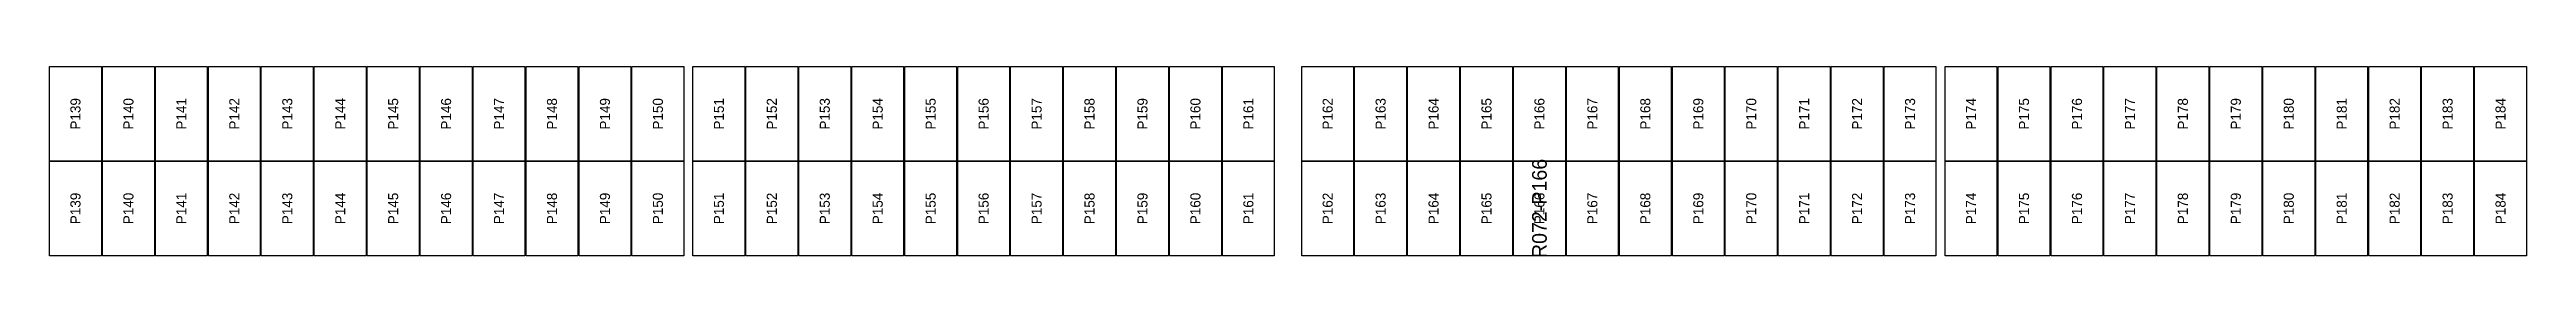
# Model space of a CAD drawing. Extents: x 296295 to 296770, y 651564 to 652121.
# Drawn here: x 296697.4 to 296751.6, y 651832.3 to 651836.4 of the extents above; entities that cross this region are included whole.
import ezdxf
from ezdxf.enums import TextEntityAlignment as Align

# ---------------------------------------------------------------- set-up
doc = ezdxf.new("R2010")
doc.units = 0

msp = doc.modelspace()

# ---------------------------------------------------------------- texts
at = {"layer": 'DEFECT_LABELS'}
msp.add_text('R072-P166', height=0.32, rotation=90, dxfattribs=at).set_placement((296730.001, 651833.306), align=Align.MIDDLE_CENTER)
at = {"layer": 'PANEL_POSITION'}
for s, p in [('P139', (296697.983, 651835.369)), ('P140', (296699.141, 651835.369)), ('P141', (296700.299, 651835.369)), ('P142', (296701.457, 651835.369)), ('P143', (296702.615, 651835.369)), ('P144', (296703.773, 651835.369)), ('P145', (296704.931, 651835.369)), ('P146', (296706.089, 651835.369)), ('P147', (296707.247, 651835.369)), ('P148', (296708.405, 651835.369)), ('P149', (296709.563, 651835.369)), ('P150', (296710.721, 651835.369)), ('P151', (296712.055, 651835.369)), ('P152', (296713.213, 651835.369)), ('P153', (296714.371, 651835.369)), ('P154', (296715.529, 651835.369)), ('P155', (296716.687, 651835.369)), ('P156', (296717.845, 651835.369)), ('P157', (296719.003, 651835.369)), ('P158', (296720.161, 651835.369)), ('P159', (296721.319, 651835.369)), ('P160', (296722.477, 651835.369)), ('P161', (296723.635, 651835.369)), ('P162', (296725.369, 651835.369)), ('P163', (296726.527, 651835.369)), ('P164', (296727.685, 651835.369)), ('P165', (296728.843, 651835.369)), ('P166', (296730.001, 651835.369)), ('P167', (296731.159, 651835.369)), ('P168', (296732.317, 651835.369)), ('P169', (296733.475, 651835.369)), ('P170', (296734.633, 651835.369)), ('P171', (296735.791, 651835.369)), ('P172', (296736.949, 651835.369)), ('P173', (296738.107, 651835.369)), ('P174', (296739.441, 651835.369)), ('P175', (296740.599, 651835.369)), ('P176', (296741.757, 651835.369)), ('P177', (296742.915, 651835.369)), ('P178', (296744.073, 651835.369)), ('P179', (296745.231, 651835.369)), ('P180', (296746.389, 651835.369)), ('P181', (296747.547, 651835.369)), ('P182', (296748.705, 651835.369)), ('P183', (296749.863, 651835.369)), ('P184', (296751.021, 651835.369)), ('P139', (296697.983, 651833.306)), ('P140', (296699.141, 651833.306)), ('P141', (296700.299, 651833.306)), ('P142', (296701.457, 651833.306)), ('P143', (296702.615, 651833.306)), ('P144', (296703.773, 651833.306)), ('P145', (296704.931, 651833.306)), ('P146', (296706.089, 651833.306)), ('P147', (296707.247, 651833.306)), ('P148', (296708.405, 651833.306)), ('P149', (296709.563, 651833.306)), ('P150', (296710.721, 651833.306)), ('P151', (296712.055, 651833.306)), ('P152', (296713.213, 651833.306)), ('P153', (296714.371, 651833.306)), ('P154', (296715.529, 651833.306)), ('P155', (296716.687, 651833.306)), ('P156', (296717.845, 651833.306)), ('P157', (296719.003, 651833.306)), ('P158', (296720.161, 651833.306)), ('P159', (296721.319, 651833.306)), ('P160', (296722.477, 651833.306)), ('P161', (296723.635, 651833.306)), ('P162', (296725.369, 651833.306)), ('P163', (296726.527, 651833.306)), ('P164', (296727.685, 651833.306)), ('P165', (296728.843, 651833.306)), ('P166', (296730.001, 651833.306)), ('P167', (296731.159, 651833.306)), ('P168', (296732.317, 651833.306)), ('P169', (296733.475, 651833.306)), ('P170', (296734.633, 651833.306)), ('P171', (296735.791, 651833.306)), ('P172', (296736.949, 651833.306)), ('P173', (296738.107, 651833.306)), ('P174', (296739.441, 651833.306)), ('P175', (296740.599, 651833.306)), ('P176', (296741.757, 651833.306)), ('P177', (296742.915, 651833.306)), ('P178', (296744.073, 651833.306)), ('P179', (296745.231, 651833.306)), ('P180', (296746.389, 651833.306)), ('P181', (296747.547, 651833.306)), ('P182', (296748.705, 651833.306)), ('P183', (296749.863, 651833.306)), ('P184', (296751.021, 651833.306))]:
    msp.add_text(s, height=0.22, rotation=90, dxfattribs=at).set_placement(p, align=Align.MIDDLE_CENTER)

# ---------------------------------------------------------------- linework, layer by layer
at = {"layer": 'DEFECTIVE_PANELS'}
msp.add_lwpolyline([(296729.434, 651834.338), (296730.568, 651834.338), (296730.568, 651832.275), (296729.434, 651832.275)], close=True, dxfattribs=at)
at = {"layer": 'PANELS_MASTER'}
for points in [[(296697.416, 651836.401), (296698.55, 651836.401), (296698.55, 651834.338), (296697.416, 651834.338)], [(296698.574, 651836.401), (296699.708, 651836.401), (296699.708, 651834.338), (296698.574, 651834.338)], [(296699.732, 651836.401), (296700.866, 651836.401), (296700.866, 651834.338), (296699.732, 651834.338)], [(296700.89, 651836.401), (296702.024, 651836.401), (296702.024, 651834.338), (296700.89, 651834.338)], [(296702.048, 651836.401), (296703.182, 651836.401), (296703.182, 651834.338), (296702.048, 651834.338)], [(296703.206, 651836.401), (296704.34, 651836.401), (296704.34, 651834.338), (296703.206, 651834.338)], [(296704.364, 651836.401), (296705.498, 651836.401), (296705.498, 651834.338), (296704.364, 651834.338)], [(296705.522, 651836.401), (296706.656, 651836.401), (296706.656, 651834.338), (296705.522, 651834.338)], [(296706.68, 651836.401), (296707.814, 651836.401), (296707.814, 651834.338), (296706.68, 651834.338)], [(296707.838, 651836.401), (296708.972, 651836.401), (296708.972, 651834.338), (296707.838, 651834.338)], [(296708.996, 651836.401), (296710.13, 651836.401), (296710.13, 651834.338), (296708.996, 651834.338)], [(296710.154, 651836.401), (296711.288, 651836.401), (296711.288, 651834.338), (296710.154, 651834.338)], [(296711.488, 651836.401), (296712.622, 651836.401), (296712.622, 651834.338), (296711.488, 651834.338)], [(296712.646, 651836.401), (296713.78, 651836.401), (296713.78, 651834.338), (296712.646, 651834.338)], [(296713.804, 651836.401), (296714.938, 651836.401), (296714.938, 651834.338), (296713.804, 651834.338)], [(296714.962, 651836.401), (296716.096, 651836.401), (296716.096, 651834.338), (296714.962, 651834.338)], [(296716.12, 651836.401), (296717.254, 651836.401), (296717.254, 651834.338), (296716.12, 651834.338)], [(296717.278, 651836.401), (296718.412, 651836.401), (296718.412, 651834.338), (296717.278, 651834.338)], [(296718.436, 651836.401), (296719.57, 651836.401), (296719.57, 651834.338), (296718.436, 651834.338)], [(296719.594, 651836.401), (296720.728, 651836.401), (296720.728, 651834.338), (296719.594, 651834.338)], [(296720.752, 651836.401), (296721.886, 651836.401), (296721.886, 651834.338), (296720.752, 651834.338)], [(296721.91, 651836.401), (296723.044, 651836.401), (296723.044, 651834.338), (296721.91, 651834.338)], [(296723.068, 651836.401), (296724.202, 651836.401), (296724.202, 651834.338), (296723.068, 651834.338)], [(296724.802, 651836.401), (296725.936, 651836.401), (296725.936, 651834.338), (296724.802, 651834.338)], [(296725.96, 651836.401), (296727.094, 651836.401), (296727.094, 651834.338), (296725.96, 651834.338)], [(296727.118, 651836.401), (296728.252, 651836.401), (296728.252, 651834.338), (296727.118, 651834.338)], [(296728.276, 651836.401), (296729.41, 651836.401), (296729.41, 651834.338), (296728.276, 651834.338)], [(296729.434, 651836.401), (296730.568, 651836.401), (296730.568, 651834.338), (296729.434, 651834.338)], [(296730.592, 651836.401), (296731.726, 651836.401), (296731.726, 651834.338), (296730.592, 651834.338)], [(296731.75, 651836.401), (296732.884, 651836.401), (296732.884, 651834.338), (296731.75, 651834.338)], [(296732.908, 651836.401), (296734.042, 651836.401), (296734.042, 651834.338), (296732.908, 651834.338)], [(296734.066, 651836.401), (296735.2, 651836.401), (296735.2, 651834.338), (296734.066, 651834.338)], [(296735.224, 651836.401), (296736.358, 651836.401), (296736.358, 651834.338), (296735.224, 651834.338)], [(296736.382, 651836.401), (296737.516, 651836.401), (296737.516, 651834.338), (296736.382, 651834.338)], [(296737.54, 651836.401), (296738.674, 651836.401), (296738.674, 651834.338), (296737.54, 651834.338)], [(296738.874, 651836.401), (296740.008, 651836.401), (296740.008, 651834.338), (296738.874, 651834.338)], [(296740.032, 651836.401), (296741.166, 651836.401), (296741.166, 651834.338), (296740.032, 651834.338)], [(296741.19, 651836.401), (296742.324, 651836.401), (296742.324, 651834.338), (296741.19, 651834.338)], [(296742.348, 651836.401), (296743.482, 651836.401), (296743.482, 651834.338), (296742.348, 651834.338)], [(296743.506, 651836.401), (296744.64, 651836.401), (296744.64, 651834.338), (296743.506, 651834.338)], [(296744.664, 651836.401), (296745.798, 651836.401), (296745.798, 651834.338), (296744.664, 651834.338)], [(296745.822, 651836.401), (296746.956, 651836.401), (296746.956, 651834.338), (296745.822, 651834.338)], [(296746.98, 651836.401), (296748.114, 651836.401), (296748.114, 651834.338), (296746.98, 651834.338)], [(296748.138, 651836.401), (296749.272, 651836.401), (296749.272, 651834.338), (296748.138, 651834.338)], [(296749.296, 651836.401), (296750.43, 651836.401), (296750.43, 651834.338), (296749.296, 651834.338)], [(296750.454, 651836.401), (296751.588, 651836.401), (296751.588, 651834.338), (296750.454, 651834.338)], [(296697.416, 651834.338), (296698.55, 651834.338), (296698.55, 651832.275), (296697.416, 651832.275)], [(296698.574, 651834.338), (296699.708, 651834.338), (296699.708, 651832.275), (296698.574, 651832.275)], [(296699.732, 651834.338), (296700.866, 651834.338), (296700.866, 651832.275), (296699.732, 651832.275)], [(296700.89, 651834.338), (296702.024, 651834.338), (296702.024, 651832.275), (296700.89, 651832.275)], [(296702.048, 651834.338), (296703.182, 651834.338), (296703.182, 651832.275), (296702.048, 651832.275)], [(296703.206, 651834.338), (296704.34, 651834.338), (296704.34, 651832.275), (296703.206, 651832.275)], [(296704.364, 651834.338), (296705.498, 651834.338), (296705.498, 651832.275), (296704.364, 651832.275)], [(296705.522, 651834.338), (296706.656, 651834.338), (296706.656, 651832.275), (296705.522, 651832.275)], [(296706.68, 651834.338), (296707.814, 651834.338), (296707.814, 651832.275), (296706.68, 651832.275)], [(296707.838, 651834.338), (296708.972, 651834.338), (296708.972, 651832.275), (296707.838, 651832.275)], [(296708.996, 651834.338), (296710.13, 651834.338), (296710.13, 651832.275), (296708.996, 651832.275)], [(296710.154, 651834.338), (296711.288, 651834.338), (296711.288, 651832.275), (296710.154, 651832.275)], [(296711.488, 651834.338), (296712.622, 651834.338), (296712.622, 651832.275), (296711.488, 651832.275)], [(296712.646, 651834.338), (296713.78, 651834.338), (296713.78, 651832.275), (296712.646, 651832.275)], [(296713.804, 651834.338), (296714.938, 651834.338), (296714.938, 651832.275), (296713.804, 651832.275)], [(296714.962, 651834.338), (296716.096, 651834.338), (296716.096, 651832.275), (296714.962, 651832.275)], [(296716.12, 651834.338), (296717.254, 651834.338), (296717.254, 651832.275), (296716.12, 651832.275)], [(296717.278, 651834.338), (296718.412, 651834.338), (296718.412, 651832.275), (296717.278, 651832.275)], [(296718.436, 651834.338), (296719.57, 651834.338), (296719.57, 651832.275), (296718.436, 651832.275)], [(296719.594, 651834.338), (296720.728, 651834.338), (296720.728, 651832.275), (296719.594, 651832.275)], [(296720.752, 651834.338), (296721.886, 651834.338), (296721.886, 651832.275), (296720.752, 651832.275)], [(296721.91, 651834.338), (296723.044, 651834.338), (296723.044, 651832.275), (296721.91, 651832.275)], [(296723.068, 651834.338), (296724.202, 651834.338), (296724.202, 651832.275), (296723.068, 651832.275)], [(296724.802, 651834.338), (296725.936, 651834.338), (296725.936, 651832.275), (296724.802, 651832.275)], [(296725.96, 651834.338), (296727.094, 651834.338), (296727.094, 651832.275), (296725.96, 651832.275)], [(296727.118, 651834.338), (296728.252, 651834.338), (296728.252, 651832.275), (296727.118, 651832.275)], [(296728.276, 651834.338), (296729.41, 651834.338), (296729.41, 651832.275), (296728.276, 651832.275)], [(296730.592, 651834.338), (296731.726, 651834.338), (296731.726, 651832.275), (296730.592, 651832.275)], [(296731.75, 651834.338), (296732.884, 651834.338), (296732.884, 651832.275), (296731.75, 651832.275)], [(296732.908, 651834.338), (296734.042, 651834.338), (296734.042, 651832.275), (296732.908, 651832.275)], [(296734.066, 651834.338), (296735.2, 651834.338), (296735.2, 651832.275), (296734.066, 651832.275)], [(296735.224, 651834.338), (296736.358, 651834.338), (296736.358, 651832.275), (296735.224, 651832.275)], [(296736.382, 651834.338), (296737.516, 651834.338), (296737.516, 651832.275), (296736.382, 651832.275)], [(296737.54, 651834.338), (296738.674, 651834.338), (296738.674, 651832.275), (296737.54, 651832.275)], [(296738.874, 651834.338), (296740.008, 651834.338), (296740.008, 651832.275), (296738.874, 651832.275)], [(296740.032, 651834.338), (296741.166, 651834.338), (296741.166, 651832.275), (296740.032, 651832.275)], [(296741.19, 651834.338), (296742.324, 651834.338), (296742.324, 651832.275), (296741.19, 651832.275)], [(296742.348, 651834.338), (296743.482, 651834.338), (296743.482, 651832.275), (296742.348, 651832.275)], [(296743.506, 651834.338), (296744.64, 651834.338), (296744.64, 651832.275), (296743.506, 651832.275)], [(296744.664, 651834.338), (296745.798, 651834.338), (296745.798, 651832.275), (296744.664, 651832.275)], [(296745.822, 651834.338), (296746.956, 651834.338), (296746.956, 651832.275), (296745.822, 651832.275)], [(296746.98, 651834.338), (296748.114, 651834.338), (296748.114, 651832.275), (296746.98, 651832.275)], [(296748.138, 651834.338), (296749.272, 651834.338), (296749.272, 651832.275), (296748.138, 651832.275)], [(296749.296, 651834.338), (296750.43, 651834.338), (296750.43, 651832.275), (296749.296, 651832.275)], [(296750.454, 651834.338), (296751.588, 651834.338), (296751.588, 651832.275), (296750.454, 651832.275)]]:
    msp.add_lwpolyline(points, close=True, dxfattribs=at)

msp.set_redraw_order([(e.dxf.handle, doc.entitydb.next_handle()) for e in msp.query("TEXT MTEXT ATTDEF DIMENSION ARC_DIMENSION")])  # texts and dimensions are drawn at this point

doc.saveas('drawing.dxf')
